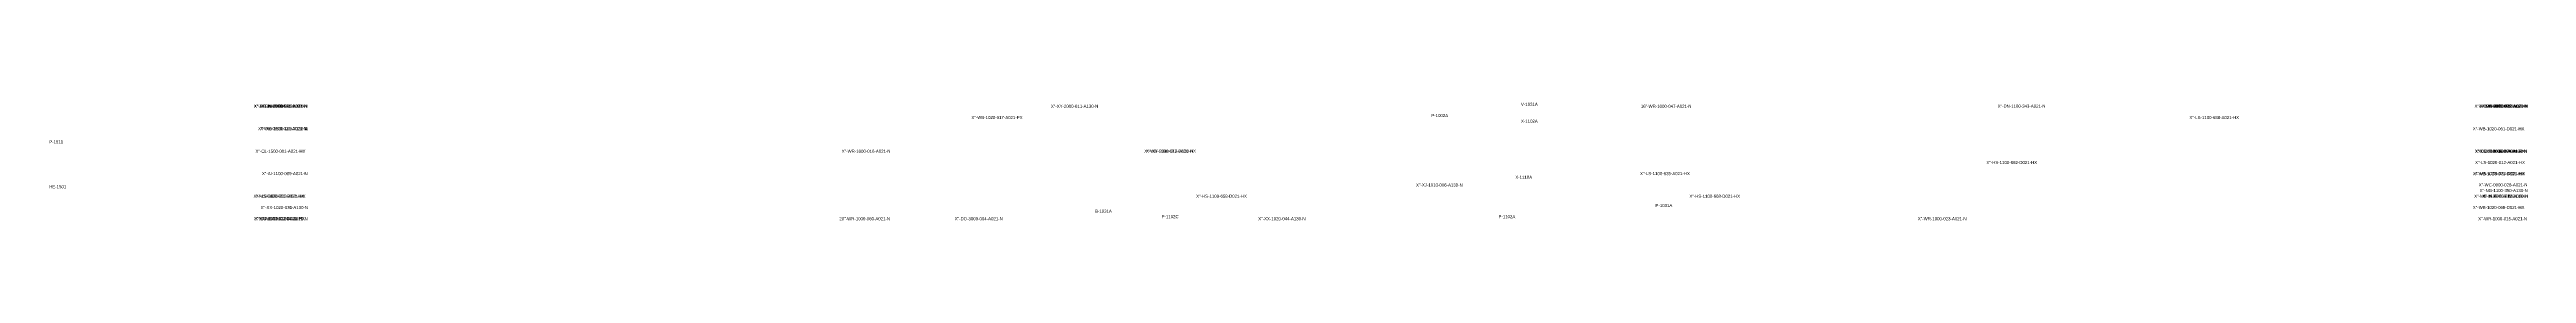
# Model space of a CAD drawing. Header units: metres. Extents: x 0 to 2536, y 0 to 1695.
# Drawn here: x 40 to 2022, y 1017 to 1111 of the extents above; entities that cross this region are included whole.
import ezdxf

# ---------------------------------------------------------------- set-up
doc = ezdxf.new("R2010")
doc.units = ezdxf.units.M
doc.layers.add('REVIEW', color=1, linetype='Continuous')

msp = doc.modelspace()

# ---------------------------------------------------------------- texts
at = {"layer": 'REVIEW', "char_height": 2.5, "attachment_point": 1}
for s, insert in [('V-1031A', (1217.3, 1110.99)), ('X"-HC-0000-026-D021-PX', (203.12, 1109.55)), ('X"-BD-1100-406-D021-PX', (203.36, 1109.55)), ('X"-WH-0000-026-A021-N', (206.54, 1091.59)), ('X"-DN-0000-035-A021-N', (207.48, 1109.55)), ('X"-XD-1500-103-A130-N', (208.35, 1091.46)), ('X"-IN-0000-040-A021-N', (209.38, 1109.55)), ('X"-WB-1020-017-A021-PX', (777.44, 1100.43)), ('X"-XY-2000-011-A130-N', (841.06, 1109.4)), ('P-1002A', (1145.53, 1102.02)), ('X-1102A', (1217.3, 1097.54)), ('16"-WR-1000-047-A021-N', (1313.22, 1109.4)), ('X"-DN-1100-343-A021-N', (1598.83, 1109.55)), ('X"-LS-1100-688-A021-HX', (1752.24, 1100.43)), ('X"-WB-1020-061-D021-HX', (1979.12, 1091.46)), ('X"-HC-0000-030-D021-PX', (1980.46, 1109.55)), ('X"-WC-0000-025-A021-N', (1983.87, 1109.55)), ('X"-DN-3000-002-A021-N', (1984.82, 1109.55)), ('X"-IN-0000-042-A021-N', (1986.71, 1109.55)), ('P-1511', (39.37, 1081.02)), ('X"-CL-1500-001-A021-HX', (204.46, 1073.52)), ('X"-WR-1000-016-A021-N', (673.67, 1073.52)), ('X"-WB-1100-077-D021-HX', (915.81, 1073.64)), ('X"-XY-2000-012-A130-N', (917.31, 1073.52)), ('X"-CL-1020-003-A021-HX', (1980.77, 1073.52)), ('X"-LC-1100-693-A021-PX', (1981.01, 1073.52)), ('X"-WR-1000-054-A021-N', (1983.48, 1073.52)), ('X"-XY-2000-021-A130-N', (1984.89, 1073.52)), ('X"-AI-1100-089-A021-N', (209.61, 1055.69)), ('X-1118A', (1212.76, 1052.79)), ('X"-LS-1100-635-A021-HX', (1312.66, 1055.69)), ('X"-HS-1100-662-D021-HX', (1589.82, 1064.55)), ('X"-WB-1020-071-D021-HX', (1979.12, 1055.58)), ('X"-HS-1100-032-D021-HX', (1980.46, 1055.69)), ('X"-LS-1020-012-A021-HX', (1981.01, 1064.55)), ('HE-1501', (39.34, 1045.23)), ('X"-MS-0000-051-B021-HX', (202.89, 1037.73)), ('X"-LS-0000-013-A021-HX', (204.7, 1037.63)), ('X"-HS-1100-658-D021-HX', (957.34, 1037.63)), ('X"-XJ-1010-006-A130-N', (1133.33, 1046.6)), ('X"-HS-1100-668-D021-HX', (1352.08, 1037.63)), ('X"-MS-1100-036-B021-HX', (1980.23, 1037.73)), ('X"-WC-0000-028-A021-N', (1983.87, 1046.71)), ('X"-NG-1100-350-A130-N', (1984.58, 1042.22)), ('X"-IN-0000-021-A021-N', (1986.71, 1037.73)), ('X"-AI-0000-012-A021-N', (1986.95, 1037.73)), ('X"-HS-1100-121-D021-HX', (203.12, 1019.78)), ('X"-LC-1100-023-A021-PX', (204.07, 1019.78)), ('X"-WR-1000-014-A021-N', (207.17, 1019.69)), ('X"-XX-1020-030-A130-N', (208.58, 1028.66)), ('X"-XX-1020-031-A130-N', (208.58, 1028.66)), ('20"-WR-1000-060-A021-N', (671.77, 1019.69)), ('X"-DO-3000-004-A021-N', (764.09, 1019.69)), ('B-1031A', (876.39, 1025.77)), ('P-1102C', (929.65, 1021.37)), ('X"-XX-1020-044-A130-N', (1007.02, 1019.69)), ('P-1102A', (1199.3, 1021.37)), ('P-1031A', (1324.95, 1030.25)), ('X"-WR-1000-023-A021-N', (1534.91, 1019.69)), ('X"-WB-1020-068-D021-HX', (1979.12, 1028.66)), ('X"-WR-1000-015-A021-N', (1983.48, 1019.69))]:
    msp.add_mtext(s, dxfattribs=dict(at, insert=insert))

doc.saveas('drawing.dxf')
